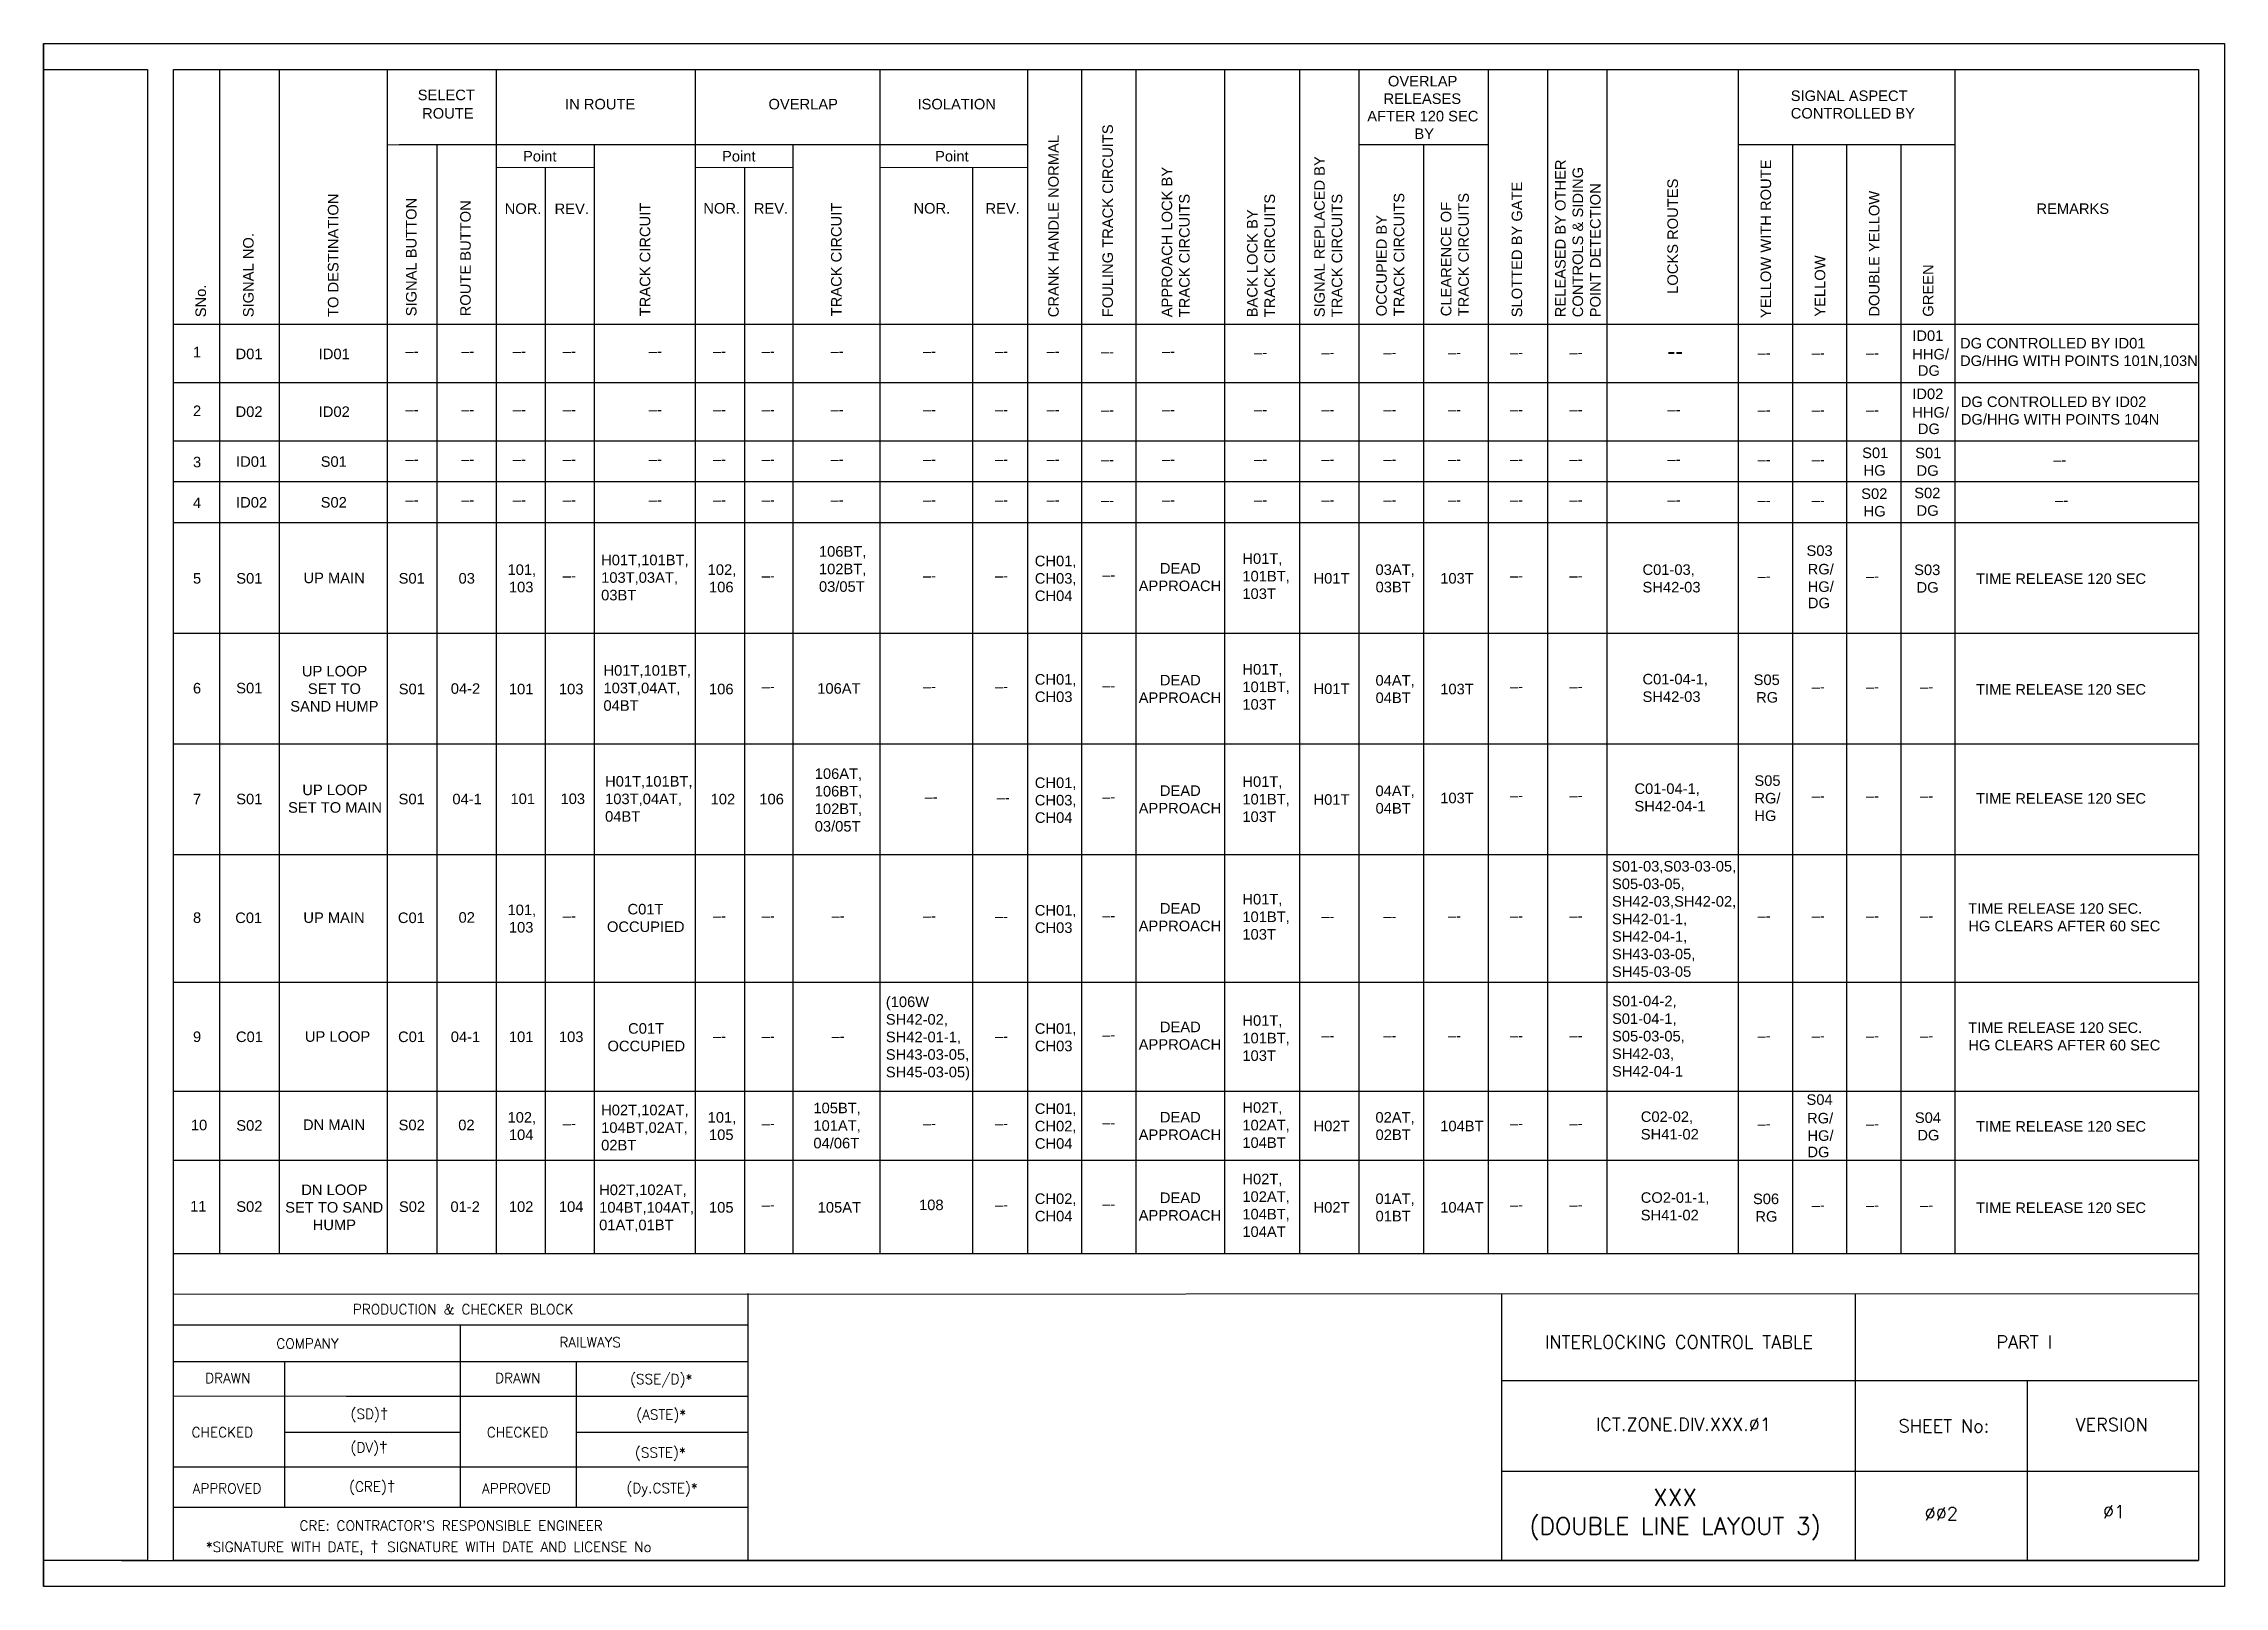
# Model space of a CAD drawing. Header units: inches. Extents: x -19 to 1640, y 39 to 741.
# Drawn here: x 318.9 to 738.9, y 38.8 to 335.7 of the extents above; entities that cross this region are included whole.
import ezdxf
from ezdxf.enums import TextEntityAlignment as Align

# ---------------------------------------------------------------- set-up
doc = ezdxf.new("R2010")
doc.units = ezdxf.units.IN
doc.header["$MEASUREMENT"] = 0
doc.layers.add('PDF_Geometry', color=7, linetype='Continuous')
doc.layers.add('PDF_Text', color=7, linetype='Continuous')
doc.styles.add('PDF Arial', font='arial.ttf')
doc.styles.add('ROMANS', font='romans.shx', dxfattribs={"height": 2})

msp = doc.modelspace()

# ---------------------------------------------------------------- texts
at = {"style": 'ROMANS'}
for s, p in [('PRODUCTION & CHECKER BLOCK', (399.66, 92.1)), ('COMPANY', (369.69, 85.49)), ('RAILWAYS', (424.11, 85.74)), ('DRAWN', (354.34, 78.86)), ('DRAWN', (410.19, 78.86)), ('(SSE/D)*', (437.81, 78.66)), ('(ASTE)*', (437.81, 71.83)), ('CHECKED', (353.29, 68.41)), ('CHECKED', (410.15, 68.41)), ('(SSTE)*', (437.64, 64.51)), ('(Dy.CSTE)*', (437.97, 57.68)), ('APPROVED', (354.19, 57.61)), ('APPROVED', (409.93, 57.61)), ("CRE: CONTRACTOR'S RESPONSIBLE ENGINEER", (397.34, 50.45))]:
    msp.add_text(s, height=1.92, dxfattribs=at).set_placement(p, align=Align.MIDDLE_CENTER)
at = {"lineweight": -2, "style": 'ROMANS'}
for s, p in [('INTERLOCKING CONTROL TABLE', (633.8, 85.78)), ('PART I', (700.3, 85.78)), ('ICT.ZONE.DIV.XXX.Ø1', (634.68, 69.94)), ('SHEET No:', (684.86, 69.64)), ('VERSION', (717.16, 69.86)), ('ØØ2 ', (685.2, 52.77)), ('Ø1', (717.63, 53.15))]:
    msp.add_text(s, height=2.5, dxfattribs=at).set_placement(p, align=Align.MIDDLE_CENTER)
at = {"char_height": 1.92, "attachment_point": 1, "style": 'ROMANS'}
for s, width, insert in [('(SD){\\fArial|b0|i0|c0|p34;\\H1.08333x;†}', 8.1172, (377.97, 73.07)), ('(DV){\\fArial|b0|i0|c0|p34;\\H1.08333x;†}', 8.1172, (377.97, 66.61)), ('(CRE){\\fArial|b0|i0|c0|p34;\\H1.08333x;†}', 8.1172, (377.68, 59.07)), ('\\pi-5.76,l9.6,t9.6;*SIGNATURE WITH DATE, {\\fArial|b0|i0|c0|p34;\\H1.08333x;†  }SIGNATURE WITH DATE AND LICENSE No', 104.6362, (346.27, 47.47))]:
    msp.add_mtext_dynamic_manual_height_columns(s, width=width, gutter_width=12.5, heights=[0], dxfattribs=dict(at, insert=insert))
at = {"insert": (633.09, 57.53), "char_height": 3.3, "width": 68.7221, "attachment_point": 2, "style": 'ROMANS'}
msp.add_mtext('XXX\\P(DOUBLE LINE LAYOUT 3)', dxfattribs=at)
at = {"layer": 'PDF_Text', "attachment_point": 7, "style": 'PDF Arial'}
for s, insert, char_height in [('OVERLAP', (577.77, 327.48), 2.027), ('SELECT', (390.91, 324.83), 2.027), ('IN ROUTE', (419.29, 323.06), 2.027), ('OVERLAP', (458.47, 323.06), 2.027), ('ISOLATION', (487.17, 323.06), 2.027), ('RELEASES', (576.92, 324.11), 2.027), ('SIGNAL ASPECT', (655.35, 324.67), 2.0273), ('ROUTE', (391.76, 321.29), 2.027), ('AFTER 120 SEC', (573.79, 320.75), 2.0273), ('BY', (582.87, 317.39), 2.027), ('CONTROLLED BY', (655.35, 321.3), 2.0273), ('Point', (411.19, 313.03), 2.027), ('Point', (449.52, 313.03), 2.027), ('Point', (490.56, 313.03), 2.027), ('NOR.', (407.66, 302.94), 2.027), ('REV.', (417.28, 302.94), 2.027), ('NOR.', (445.92, 303.01), 2.027), ('REV.', (455.65, 303.01), 2.027), ('NOR.', (486.39, 303.01), 2.027), ('REV.', (500.27, 303.01), 2.027), ('REMARKS', (702.67, 302.94), 2.027), ('1', (347.63, 275.35), 2.03), ('ID01', (678.75, 278.49), 2.027), ('DG CONTROLLED BY ID01\\PDG/HHG WITH POINTS 101N,103N', (687.95, 273.31), 2.0273), ('D01', (355.84, 274.97), 2.027), ('ID01', (371.85, 274.97), 2.027), ('–-', (388.56, 275.52), 2.027), ('–-', (399.31, 275.52), 2.027), ('–-', (409.22, 275.52), 2.027), ('–-', (418.86, 275.52), 2.027), ('–-', (435.41, 275.52), 2.027), ('–-', (447.77, 275.52), 2.027), ('–-', (457.16, 275.52), 2.027), ('–-', (470.42, 275.52), 2.027), ('–-', (488.22, 275.52), 2.027), ('–-', (502.11, 275.52), 2.027), ('–-', (512.04, 275.52), 2.027), ('–-', (522.48, 275.45), 2.027), ('–-', (534.25, 275.52), 2.027), ('–-', (552, 275.3), 2.027), ('–-', (564.95, 275.3), 2.027), ('–-', (576.9, 275.3), 2.027), ('–-', (589.34, 275.3), 2.027), ('–-', (601.29, 275.3), 2.027), ('–-', (612.73, 275.3), 2.027), ('–-', (648.95, 275.23), 2.027), ('–-', (659.39, 275.23), 2.027), ('–-', (669.82, 275.23), 2.027), ('HHG/', (678.75, 274.92), 2.027), ('DG', (679.83, 271.77), 2.027), ('ID02', (678.75, 267.28), 2.027), ('2', (347.63, 264.05), 2.03), ('D02', (355.84, 263.85), 2.027), ('ID02', (371.85, 263.85), 2.027), ('–-', (388.56, 264.3), 2.027), ('–-', (399.31, 264.3), 2.027), ('–-', (409.22, 264.3), 2.027), ('–-', (418.86, 264.3), 2.027), ('–-', (435.41, 264.3), 2.027), ('–-', (447.77, 264.3), 2.027), ('–-', (457.16, 264.3), 2.027), ('–-', (470.42, 264.3), 2.027), ('–-', (488.22, 264.3), 2.027), ('–-', (502.11, 264.3), 2.027), ('–-', (512.04, 264.3), 2.027), ('–-', (522.48, 264.23), 2.027), ('–-', (534.25, 264.3), 2.027), ('–-', (552, 264.3), 2.027), ('–-', (564.95, 264.3), 2.027), ('–-', (576.9, 264.3), 2.027), ('–-', (589.34, 264.3), 2.027), ('–-', (601.29, 264.3), 2.027), ('–-', (612.73, 264.3), 2.027), ('–-', (631.6, 264.3), 2.027), ('–-', (648.95, 264.23), 2.027), ('–-', (659.39, 264.23), 2.027), ('–-', (669.82, 264.23), 2.027), ('HHG/', (678.75, 263.71), 2.027), ('DG CONTROLLED BY ID02\\PDG/HHG WITH POINTS 104N', (688.1, 262.38), 2.0273), ('DG', (679.83, 260.55), 2.027), ('3', (347.63, 254.16), 2.03), ('ID01', (355.93, 254.25), 2.027), ('S01', (372.23, 254.25), 2.027), ('–-', (388.56, 254.76), 2.027), ('–-', (399.31, 254.76), 2.027), ('–-', (409.22, 254.76), 2.027), ('–-', (418.86, 254.76), 2.027), ('–-', (435.41, 254.76), 2.027), ('–-', (447.77, 254.76), 2.027), ('–-', (457.16, 254.76), 2.027), ('–-', (470.42, 254.76), 2.027), ('–-', (488.22, 254.76), 2.027), ('–-', (502.11, 254.76), 2.027), ('–-', (512.04, 254.76), 2.027), ('–-', (522.48, 254.69), 2.027), ('–-', (534.25, 254.76), 2.027), ('–-', (552, 254.76), 2.027), ('–-', (564.95, 254.76), 2.027), ('–-', (576.9, 254.76), 2.027), ('–-', (589.34, 254.76), 2.027), ('–-', (601.29, 254.76), 2.027), ('–-', (612.73, 254.76), 2.027), ('–-', (631.6, 254.76), 2.027), ('–-', (648.95, 254.69), 2.027), ('–-', (659.39, 254.69), 2.027), ('–-', (705.92, 254.63), 2.027), ('4', (347.63, 246.34), 2.03), ('ID02', (355.93, 246.4), 2.027), ('S02', (372.23, 246.4), 2.027), ('–-', (388.56, 246.9), 2.027), ('–-', (399.31, 246.9), 2.027), ('–-', (409.22, 246.9), 2.027), ('–-', (418.86, 246.9), 2.027), ('–-', (435.41, 246.9), 2.027), ('–-', (447.77, 246.9), 2.027), ('–-', (457.16, 246.9), 2.027), ('–-', (470.42, 246.9), 2.027), ('–-', (488.22, 246.9), 2.027), ('–-', (502.11, 246.9), 2.027), ('–-', (512.04, 246.9), 2.027), ('–-', (534.25, 246.9), 2.027), ('–-', (552, 246.9), 2.027), ('–-', (564.95, 246.9), 2.027), ('–-', (576.9, 246.9), 2.027), ('–-', (589.34, 246.9), 2.027), ('–-', (601.29, 246.9), 2.027), ('–-', (612.73, 246.9), 2.027), ('–-', (631.6, 246.9), 2.027), ('–-', (522.48, 246.83), 2.027), ('–-', (648.95, 246.83), 2.027), ('–-', (659.39, 246.83), 2.027), ('–-', (706.27, 246.84), 2.027), ('101,', (408.21, 233.09), 2.027), ('H01T,101BT,\\P103T,03AT,\\P03BT', (426.24, 228.54), 2.0273), ('102,', (446.76, 233.09), 2.027), ('106BT,\\P102BT,\\P03/05T', (468.19, 230.19), 2.027), ('CH01,', (509.76, 234.77), 2.027), ('H01T,\\P101BT,\\P103T', (549.74, 228.81), 2.027), ('03AT,', (575.38, 233.09), 2.027), ('C01-03, \\PSH42-03', (626.8, 230.07), 2.027), ('S03', (658.38, 237.1), 2.027), ('RG/', (658.61, 233.54), 2.027), ('5', (347.63, 231.77), 2.03), ('S01', (355.97, 231.77), 2.027), ('UP MAIN', (368.92, 231.85), 2.027), ('S01', (387.24, 231.77), 2.027), ('03', (398.78, 231.77), 2.027), ('103', (408.47, 230.09), 2.027), ('–-', (418.86, 232.32), 2.027), ('106', (447.02, 230.09), 2.027), ('–-', (457.16, 232.32), 2.027), ('–-', (488.22, 232.32), 2.027), ('–-', (502.11, 232.32), 2.027), ('CH03,', (509.76, 231.41), 2.027), ('–-', (522.75, 232.46), 2.027), ('H01T', (563.45, 231.77), 2.027), ('03BT', (575.39, 230.09), 2.027), ('103T', (587.84, 231.77), 2.027), ('–-', (601.29, 232.32), 2.027), ('–-', (612.73, 232.32), 2.027), ('–-', (648.95, 232.25), 2.027), ('HG/', (658.61, 230.17), 2.027), ('–-', (669.82, 232.25), 2.027), ('TIME RELEASE 120 SEC', (691.05, 231.7), 2.0273), ('CH04', (509.78, 228.41), 2.027), ('DG', (658.65, 227.02), 2.027), ('H01T,101BT,\\P103T,04AT,\\P04BT', (426.69, 207.28), 2.0273), ('CH01,', (509.76, 211.97), 2.027), ('H01T,\\P101BT,\\P103T', (549.74, 207.5), 2.027), ('04AT,', (575.38, 211.78), 2.027), ('C01-04-1, \\PSH42-03', (626.8, 208.99), 2.027), ('6', (347.63, 210.62), 2.03), ('S01', (355.96, 210.64), 2.027), ('S01', (387.26, 210.46), 2.027), ('04-2', (397.28, 210.55), 2.027), ('101', (408.47, 210.46), 2.027), ('103', (418.11, 210.46), 2.027), ('106', (447.02, 210.46), 2.027), ('–-', (457.16, 211.01), 2.027), ('106AT', (467.86, 210.57), 2.027), ('–-', (488.22, 211.01), 2.027), ('–-', (502.11, 211.01), 2.027), ('CH03', (509.78, 208.97), 2.027), ('–-', (522.75, 211.15), 2.027), ('H01T', (563.45, 210.51), 2.027), ('04BT', (575.39, 208.78), 2.027), ('103T', (587.84, 210.46), 2.027), ('–-', (601.29, 211.01), 2.027), ('–-', (612.73, 211.01), 2.027), ('–-', (659.39, 210.94), 2.027), ('–-', (669.82, 210.94), 2.027), ('–-', (680.26, 210.94), 2.027), ('TIME RELEASE 120 SEC', (691.05, 210.39), 2.0273), ('H01T,101BT,\\P103T,04AT,\\P04BT', (427, 185.93), 2.0273), ('106AT,\\P106BT,\\P102BT,\\P03/05T', (467.38, 184.03), 2.027), ('CH01,', (509.76, 192.07), 2.027), ('H01T,\\P101BT,\\P103T', (549.74, 185.88), 2.027), ('C01-04-1, \\PSH42-04-1', (625.25, 187.9), 2.027), ('S05\\PRG/\\PHG', (648.35, 186.07), 2.027), ('7', (347.63, 189.31), 2.03), ('S01', (355.96, 189.29), 2.027), ('S01', (387.23, 189.28), 2.027), ('04-1', (397.59, 189.28), 2.027), ('101', (408.78, 189.33), 2.027), ('103', (418.42, 189.33), 2.027), ('102', (447.33, 189.27), 2.027), ('106', (456.71, 189.27), 2.027), ('–-', (488.53, 189.74), 2.027), ('–-', (502.42, 189.6), 2.027), ('CH03,', (509.76, 188.71), 2.027), ('–-', (522.75, 189.76), 2.027), ('H01T', (563.45, 189.19), 2.027), ('04AT,', (575.38, 190.51), 2.027), ('04BT', (575.39, 187.5), 2.027), ('103T', (587.84, 189.48), 2.027), ('–-', (601.29, 190.02), 2.027), ('–-', (612.73, 190.02), 2.027), ('–-', (659.39, 189.95), 2.027), ('–-', (669.82, 189.95), 2.027), ('–-', (680.26, 189.95), 2.027), ('TIME RELEASE 120 SEC', (691.05, 189.4), 2.0273), ('CH04', (509.78, 185.71), 2.027), ('8', (347.63, 166.45), 2.03), ('C01', (355.77, 166.42), 2.027), ('UP MAIN', (368.89, 166.45), 2.027), ('C01', (387.1, 166.42), 2.027), ('02', (398.78, 166.49), 2.027), ('101,', (408.21, 167.59), 2.027), ('CH01,', (509.76, 167.52), 2.027), ('H01T,\\P101BT,\\P103T', (549.74, 163.24), 2.027), ('TIME RELEASE 120 SEC.', (689.52, 168.2), 2.0273), ('103', (408.47, 164.59), 2.027), ('–-', (418.86, 166.82), 2.027), ('–-', (447.77, 166.82), 2.027), ('–-', (457.16, 166.82), 2.027), ('–-', (470.61, 166.82), 2.027), ('–-', (488.22, 166.82), 2.027), ('–-', (502.11, 166.74), 2.027), ('CH03', (509.78, 164.52), 2.027), ('–-', (522.75, 166.89), 2.027), ('–-', (564.95, 166.74), 2.027), ('–-', (576.9, 166.74), 2.027), ('–-', (589.34, 166.82), 2.027), ('–-', (601.29, 166.82), 2.027), ('–-', (612.73, 166.82), 2.027), ('–-', (648.95, 166.82), 2.027), ('–-', (659.39, 166.82), 2.027), ('–-', (669.82, 166.82), 2.027), ('–-', (680.26, 166.82), 2.027), ('HG CLEARS AFTER 60 SEC', (689.55, 164.83), 2.0273), ('(106W\\PSH42-02,\\PSH42-01-1,\\PSH43-03-05,\\PSH45-03-05)', (481.07, 136.14), 2.0273), ('S01-04-2,\\PS01-04-1,\\PS05-03-05,\\PSH42-03,\\PSH42-04-1', (620.93, 136.87), 2.027), ('CH01,', (509.76, 144.75), 2.027), ('H01T,\\P101BT,\\P103T', (549.74, 139.88), 2.027), ('TIME RELEASE 120 SEC.', (689.52, 145.26), 2.0273), ('9', (347.63, 143.52), 2.03), ('C01', (355.91, 143.51), 2.027), ('UP LOOP', (369.19, 143.56), 2.027), ('C01', (387.13, 143.51), 2.027), ('04-1', (397.28, 143.51), 2.027), ('101', (408.47, 143.51), 2.027), ('103', (418.11, 143.51), 2.027), ('–-', (447.77, 143.65), 2.027), ('–-', (457.16, 143.65), 2.027), ('–-', (470.61, 143.65), 2.027), ('–-', (502.11, 143.65), 2.027), ('CH03', (509.78, 141.75), 2.027), ('–-', (522.75, 143.94), 2.027), ('–-', (564.95, 143.79), 2.027), ('–-', (576.9, 143.79), 2.027), ('–-', (589.34, 143.79), 2.027), ('–-', (601.29, 143.79), 2.027), ('–-', (612.73, 143.79), 2.027), ('–-', (648.95, 143.76), 2.027), ('–-', (659.39, 143.76), 2.027), ('–-', (669.82, 143.76), 2.027), ('–-', (680.26, 143.76), 2.027), ('HG CLEARS AFTER 60 SEC', (689.55, 141.9), 2.0273), ('H02T,102AT,\\P104BT,02AT,\\P02BT', (426.24, 122.65), 2.0273), ('105BT,\\P101AT,\\P04/06T', (467.12, 123.04), 2.027), ('CH01,', (509.76, 129.33), 2.027), ('H02T,\\P102AT,\\P104BT', (549.74, 123.13), 2.027), ('C02-02, \\PSH41-02', (626.47, 124.75), 2.027), ('S04', (658.38, 131.42), 2.027), ('10', (347.22, 126.52), 2.027), ('S02', (355.98, 126.44), 2.027), ('DN MAIN', (368.82, 126.61), 2.027), ('S02', (387.23, 126.53), 2.027), ('02', (398.72, 126.53), 2.027), ('102,', (408.21, 127.65), 2.027), ('104', (408.47, 124.65), 2.027), ('–-', (418.86, 126.88), 2.027), ('101,', (446.76, 127.65), 2.027), ('105', (447.02, 124.65), 2.027), ('–-', (457.16, 126.88), 2.027), ('–-', (488.22, 126.88), 2.027), ('–-', (502.11, 126.88), 2.027), ('CH02,', (509.76, 125.97), 2.027), ('–-', (522.75, 127.02), 2.027), ('H02T', (563.45, 126.33), 2.027), ('02AT,', (575.37, 127.65), 2.027), ('02BT', (575.39, 124.65), 2.027), ('104BT', (587.84, 126.33), 2.027), ('–-', (601.29, 126.88), 2.027), ('–-', (612.73, 126.88), 2.027), ('–-', (648.95, 126.81), 2.027), ('RG/', (658.49, 127.85), 2.027), ('HG/', (658.56, 124.49), 2.027), ('–-', (669.82, 126.81), 2.027), ('S04', (679.25, 127.94), 2.027), ('DG', (679.73, 124.58), 2.027), ('TIME RELEASE 120 SEC', (691.05, 126.26), 2.0273), ('CH04', (509.78, 122.97), 2.027), ('DG', (658.56, 121.33), 2.027), ('H02T,\\P102AT,\\P104BT,\\P104AT', (549.74, 105.99), 2.027), ('H02T,102AT,\\P104BT,104AT,\\P01AT,01BT', (425.86, 106.94), 2.0273), ('CH02,', (509.76, 111.99), 2.027), ('01AT,', (575.37, 111.99), 2.027), ('CO2-01-1, \\PSH41-02', (626.46, 109.18), 2.027), ('11', (347.09, 110.91), 2.027), ('S02', (387.3, 110.81), 2.027), ('01-2', (397.22, 110.8), 2.027), ('102', (408.47, 110.81), 2.027), ('104', (418.11, 110.81), 2.027), ('105', (447.02, 110.67), 2.027), ('–-', (457.16, 111.22), 2.027), ('105AT', (467.95, 110.67), 2.027), ('–-', (502.11, 111.22), 2.027), ('CH04', (509.78, 108.99), 2.027), ('–-', (522.75, 111.36), 2.027), ('H02T', (563.45, 110.67), 2.027), ('01BT', (575.39, 108.99), 2.027), ('104AT', (587.84, 110.67), 2.027), ('–-', (601.29, 111.22), 2.027), ('–-', (612.73, 111.22), 2.027), ('–-', (659.39, 111.15), 2.027), ('–-', (669.82, 111.15), 2.027), ('–-', (680.26, 111.15), 2.027), ('TIME RELEASE 120 SEC', (691.05, 110.6), 2.0273)]:
    msp.add_mtext(s, dxfattribs=dict(at, insert=insert, char_height=char_height))
at = {"layer": 'PDF_Text', "attachment_point": 7, "rotation": 90, "style": 'PDF Arial'}
for s, insert, char_height in [('FOULING TRACK CIRCUITS', (524.84, 283.07), 2.0273), ('CRANK HANDLE NORMAL', (514.4, 283.07), 2.0273), ('APPROACH LOCK BY', (536.25, 283.07), 2.0273), ('SIGNAL REPLACED BY', (565.63, 283.07), 2.0273), ('RELEASED BY OTHER', (612.02, 283.07), 2.0273), ('CONTROLS & SIDING', (615.38, 283.07), 2.0273), ('YELLOW WITH ROUTE', (651.59, 282.91), 2.0273), ('TO DESTINATION', (375.67, 283.13), 2.0273), ('TRACK CIRCUITS', (539.61, 283.07), 2.0273), ('TRACK CIRCUITS', (556.04, 283.07), 2.0273), ('TRACK CIRCUITS', (568.99, 283.07), 2.0273), ('TRACK CIRCUITS', (580.94, 283.25), 2.0273), ('TRACK CIRCUITS', (593.38, 283.25), 2.0273), ('SLOTTED BY GATE', (603.65, 283.07), 2.0273), ('POINT DETECTION', (618.75, 283.07), 2.0273), ('LOCKS ROUTES', (633.65, 287.57), 2.0273), ('DOUBLE YELLOW', (672.46, 283.18), 2.0273), ('SIGNAL BUTTON', (390.71, 283.25), 2.0273), ('ROUTE BUTTON', (401.15, 283.25), 2.0273), ('TRACK CIRCUIT', (435.73, 283.25), 2.0273), ('TRACK CIRCUIT', (472.57, 283.25), 2.0273), ('BACK LOCK BY', (552.68, 283.07), 2.0273), ('OCCUPIED BY', (577.57, 283.25), 2.0273), ('CLEARENCE OF', (590.02, 283.25), 2.0273), ('SIGNAL NO.', (359.34, 283.07), 2.027), ('YELLOW', (662.03, 283.18), 2.027), ('GREEN', (682.85, 283.18), 2.027), ('SNo.', (350.17, 283.07), 2.027)]:
    msp.add_mtext(s, dxfattribs=dict(at, insert=insert, char_height=char_height))
at = {"layer": 'PDF_Text', "attachment_point": 7, "style": 'PDF Arial'}
for s, insert, char_height, width in [('--', (631.6, 274.94), 3.24, 2.5348), ('\\pi0.24048;S01\\P\\pi0.51429;HG', (668.86, 252.55), 2.0273, 4.873), ('\\pi0.06153;S01\\P\\pi0.3312;DG', (679.25, 252.52), 2.0273, 4.5151), ('\\pi0.05517;S02\\P\\pi0.51429;HG', (668.86, 244.69), 2.0273, 4.873), ('\\pi-0.12378;S02\\P\\pi0.3312;DG', (679.25, 244.82), 2.0273, 4.5151), ('\\pi4.20554;DEAD\\P\\pi0.12184;APPROACH', (529.65, 230.32), 2.0273, 15.9105), ('\\pi-0.13415;S03\\P\\pi0.3312;DG', (679.25, 230.03), 2.0273, 4.5151), ('\\pi4.91758;UP LOOP\\P\\pi6.05364;SET TO \\P\\pi2.6683;SAND HUMP', (363.7, 207.14), 2.0273, 22.0807), ('\\pi4.20554;DEAD\\P\\pi0.12184;APPROACH', (529.65, 208.79), 2.0273, 15.9105), ('\\pi0.25492;S05\\P\\pi0.72994;RG', (647.95, 208.86), 2.0273, 5.3085), ('\\pi2.97126;UP LOOP \\P\\pi0.22621;SET TO MAIN', (365.72, 187.66), 2.0273, 18.1881), ('\\pi4.20554;DEAD\\P\\pi0.12184;APPROACH', (529.65, 187.51), 2.0273, 15.9105), ('S01-03,S03-03-05,\\PS05-03-05,\\PSH42-03,SH42-02,\\PSH42-01-1,\\PSH42-04-1,\\PSH43-03-05,\\PSH45-03-05', (620.92, 156.06), 2.0273, 22.3617), ('\\pi4.2418;C01T\\P\\pi0.27496;OCCUPIED', (427.08, 164.7), 2.0273, 15.2114), ('\\pi4.20554;DEAD\\P\\pi0.12184;APPROACH', (529.65, 164.85), 2.0273, 15.9105), ('\\pi4.2418;C01T\\P\\pi0.27496;OCCUPIED', (427.19, 141.74), 2.0273, 15.2114), ('\\pi4.20554;DEAD\\P\\pi0.12184;APPROACH', (529.65, 142.03), 2.0273, 15.9105), ('\\pi4.20554;DEAD\\P\\pi0.12184;APPROACH', (529.65, 124.65), 2.0273, 15.9105), ('\\pi4.83738;DN LOOP\\P\\pi1.73761;SET TO SAND \\P\\pi7.04586;HUMP', (363.65, 107.3), 2.0273, 22.0807), ('\\pi4.20554;DEAD\\P\\pi0.12184;APPROACH', (529.65, 109.14), 2.0273, 15.9105), ('\\pi0.1196;S06\\P\\pi0.58633;RG', (647.95, 108.93), 2.0273, 5.0213), ('S02', (355.97, 110.83), 2.027, 10.6172), ('108', (487.47, 111.15), 2.027, 0.0858)]:
    msp.add_mtext(s, dxfattribs=dict(at, insert=insert, char_height=char_height, width=width))

# ---------------------------------------------------------------- blocks, each defined once
blk = doc.blocks.new('A$C1B685902')
at = {"color": 7}
blk.add_line((0, 297), (0, 0), dxfattribs=at)
for points in [[(0, 297), (420, 297), (420, 0), (0, 0)], [(25, 292), (415, 292), (415, 5), (25, 5)]]:
    blk.add_lwpolyline(points, close=True, dxfattribs=at)
blk.add_lwpolyline([(0, 292), (20, 292), (20, 5), (0, 5)], dxfattribs=at)

# ---------------------------------------------------------------- linework, layer by layer
for p, q in [((352.77, 330.75), (352.77, 102.78)), ((364.21, 330.75), (364.21, 102.78)), ((385.01, 330.75), (385.01, 102.78)), ((406.01, 330.75), (406.01, 102.78)), ((444.34, 330.75), (444.34, 102.78)), ((479.92, 330.75), (479.92, 102.78)), ((508.33, 330.75), (508.33, 102.78)), ((518.77, 330.75), (518.77, 102.78)), ((529.2, 330.75), (529.2, 102.78)), ((546.27, 330.75), (546.27, 102.78)), ((560.73, 330.75), (560.73, 102.78)), ((572.18, 330.75), (572.18, 102.78)), ((597.07, 330.75), (597.07, 102.78)), ((608.51, 330.75), (608.51, 102.78)), ((619.95, 330.75), (619.95, 102.78)), ((645.24, 330.68), (645.24, 102.78)), ((686.98, 330.68), (686.98, 102.78)), ((508.33, 316.24), (387.36, 316.24)), ((394.57, 316.31), (394.57, 102.78)), ((424.87, 316.24), (424.87, 102.78)), ((463.19, 316.31), (463.19, 102.78)), ((597.07, 316.24), (572.18, 316.24)), ((584.62, 316.31), (584.62, 102.78)), ((686.98, 316.24), (645.24, 316.24)), ((655.68, 316.16), (655.68, 102.78)), ((666.11, 316.16), (666.11, 102.78)), ((676.54, 316.16), (676.54, 102.78)), ((415.44, 311.95), (415.44, 102.78)), ((453.84, 311.88), (453.84, 102.78)), ((497.76, 311.88), (497.76, 102.78)), ((733.86, 281.67), (343.86, 281.67)), ((733.86, 270.45), (343.86, 270.45)), ((733.86, 259.23), (343.86, 259.23)), ((733.86, 251.37), (343.86, 251.37)), ((733.86, 243.51), (343.86, 243.51)), ((733.86, 222.2), (343.86, 222.2)), ((733.86, 200.9), (343.86, 200.9)), ((733.86, 179.59), (343.86, 179.59)), ((733.86, 154.98), (343.86, 154.98)), ((733.86, 134.04), (343.86, 134.04)), ((733.86, 120.73), (343.86, 120.73)), ((733.86, 102.78), (343.86, 102.78)), ((343.88, 95.02), (733.86, 95.1)), ((454.48, 95.1), (454.48, 43.75)), ((377.12, 89.04), (343.87, 89.04)), ((454.48, 89.04), (377.12, 89.04)), ((399.08, 89.04), (399.08, 53.95)), ((377.12, 82), (343.87, 82)), ((365.32, 53.95), (365.32, 82)), ((454.48, 81.99), (377.12, 82)), ((421.52, 53.95), (421.52, 82)), ((700.91, 78.38), (700.91, 43.75)), ((377.12, 75.33), (343.87, 75.34)), ((454.48, 75.33), (377.12, 75.33)), ((399.08, 68.36), (365.32, 68.36)), ((385.78, 68.21), (385.78, 68.21)), ((454.48, 68.35), (421.52, 68.35)), ((377.12, 61.69), (343.87, 61.69)), ((454.48, 61.68), (377.12, 61.69)), ((377.12, 53.95), (343.87, 53.95)), ((454.48, 53.94), (377.12, 53.95))]:
    msp.add_line(p, q)
at = {"lineweight": -2}
for p, q in [((599.72, 43.75), (599.72, 95.1)), ((599.72, 78.38), (733.68, 78.38)), ((599.72, 60.92), (733.86, 60.92))]:
    msp.add_line(p, q, dxfattribs=at)
at = {"linetype": 'Continuous', "lineweight": -2}
for p, q in [((667.8, 43.75), (667.8, 95.09)), ((333.86, 43.75), (615.86, 43.75)), ((333.86, 43.75), (733.86, 43.75))]:
    msp.add_line(p, q, dxfattribs=at)
at = {"layer": 'PDF_Geometry', "lineweight": 15}
for points in [[(364.21, 102.78), (364.21, 330.82)], [(385.01, 102.78), (385.01, 330.82)], [(597.07, 316.31), (597.07, 330.75)], [(608.51, 316.31), (608.51, 330.75)], [(619.95, 316.31), (619.95, 330.75)], [(645.24, 316.24), (645.24, 330.68)], [(385.22, 316.24), (406.08, 316.24)], [(572.25, 316.24), (597.14, 316.24)], [(597.07, 311.96), (597.07, 316.31)], [(608.51, 311.96), (608.51, 316.31)], [(619.95, 311.96), (619.95, 316.31)], [(645.24, 311.88), (645.24, 316.24)], [(655.68, 311.88), (655.68, 316.24)], [(666.11, 311.88), (666.11, 316.24)], [(676.54, 311.88), (676.54, 316.24)], [(406.08, 311.88), (424.94, 311.88)], [(415.44, 281.74), (415.44, 311.95)], [(444.41, 311.88), (463.26, 311.88)], [(479.92, 311.88), (508.33, 311.88)], [(597.07, 281.74), (597.07, 311.95)], [(608.51, 281.74), (608.51, 311.95)], [(619.95, 281.74), (619.95, 311.95)], [(645.24, 281.67), (645.24, 311.88)], [(655.68, 281.67), (655.68, 311.88)], [(666.11, 281.67), (666.11, 311.88)], [(676.54, 281.67), (676.54, 311.88)], [(508.33, 102.78), (508.33, 281.67)], [(518.77, 102.78), (518.77, 281.67)], [(597.07, 270.52), (597.07, 281.59)], [(608.51, 270.52), (608.51, 281.59)], [(619.95, 270.52), (619.95, 281.59)], [(645.24, 270.45), (645.24, 281.52)], [(597.07, 259.3), (597.07, 270.38)], [(608.51, 259.3), (608.51, 270.38)], [(619.95, 259.3), (619.95, 270.38)], [(645.24, 259.23), (645.24, 270.3)], [(597.07, 251.44), (597.07, 259.16)], [(608.51, 251.44), (608.51, 259.16)], [(619.95, 251.44), (619.95, 259.16)], [(645.24, 251.37), (645.24, 259.08)], [(597.07, 243.58), (597.07, 251.3)], [(608.51, 243.58), (608.51, 251.3)], [(619.95, 243.58), (619.95, 251.3)], [(645.24, 243.51), (645.24, 251.23)], [(394.57, 222.28), (394.57, 243.44)], [(406.01, 222.28), (406.01, 243.44)], [(415.44, 222.28), (415.44, 243.44)], [(424.87, 222.28), (424.87, 243.44)], [(444.34, 222.28), (444.34, 243.44)], [(497.76, 222.28), (497.76, 243.44)], [(546.27, 222.28), (546.27, 243.44)], [(560.73, 222.28), (560.73, 243.44)], [(572.18, 222.28), (572.18, 243.44)], [(584.62, 222.28), (584.62, 243.44)], [(597.07, 222.28), (597.07, 243.44)], [(608.51, 222.28), (608.51, 243.44)], [(619.95, 222.28), (619.95, 243.44)], [(645.24, 222.2), (645.24, 243.37)], [(415.44, 200.97), (415.44, 222.13)], [(424.87, 200.97), (424.87, 222.13)], [(444.34, 200.97), (444.34, 222.13)], [(497.76, 200.97), (497.76, 222.13)], [(546.27, 200.97), (546.27, 222.13)], [(560.73, 200.97), (560.73, 222.13)], [(572.18, 200.97), (572.18, 222.13)], [(584.62, 200.97), (584.62, 222.13)], [(597.07, 200.97), (597.07, 222.13)], [(608.51, 200.97), (608.51, 222.13)], [(619.95, 200.97), (619.95, 222.13)], [(645.24, 200.89), (645.24, 222.06)], [(415.44, 179.66), (415.44, 200.82)], [(424.87, 179.66), (424.87, 200.82)], [(444.34, 179.66), (444.34, 200.82)], [(463.19, 179.66), (463.19, 200.82)], [(497.76, 179.66), (497.76, 200.82)], [(546.27, 179.66), (546.27, 200.82)], [(560.73, 179.66), (560.73, 200.82)], [(572.18, 179.66), (572.18, 200.82)], [(584.62, 179.66), (584.62, 200.82)], [(597.07, 179.66), (597.07, 200.82)], [(608.51, 179.66), (608.51, 200.82)], [(619.95, 179.66), (619.95, 200.82)], [(645.24, 179.59), (645.24, 200.75)], [(676.54, 179.59), (676.54, 200.75)], [(415.44, 161.71), (415.44, 179.52)], [(424.87, 161.71), (424.87, 179.52)], [(444.34, 161.71), (444.34, 179.52)], [(463.19, 161.71), (463.19, 179.52)], [(497.76, 161.71), (497.76, 179.52)], [(546.27, 161.71), (546.27, 179.52)], [(572.18, 161.71), (572.18, 179.52)], [(584.62, 161.71), (584.62, 179.52)], [(597.07, 161.71), (597.07, 179.52)], [(608.51, 161.71), (608.51, 179.52)], [(619.95, 161.71), (619.95, 179.52)], [(645.24, 161.64), (645.24, 179.44)], [(415.44, 147.13), (415.44, 161.57)], [(424.87, 147.13), (424.87, 161.57)], [(444.34, 147.13), (444.34, 161.57)], [(463.19, 147.13), (463.19, 161.57)], [(497.76, 147.13), (497.76, 161.57)], [(546.27, 147.13), (546.27, 161.57)], [(560.73, 147.13), (560.73, 161.57)], [(572.18, 147.13), (572.18, 161.57)], [(584.62, 147.13), (584.62, 161.57)], [(597.07, 147.13), (597.07, 161.57)], [(608.51, 147.13), (608.51, 161.57)], [(619.95, 147.13), (619.95, 161.57)], [(645.24, 147.06), (645.24, 161.5)], [(415.44, 120.8), (415.44, 141.97)], [(444.34, 120.8), (444.34, 141.97)], [(463.19, 120.8), (463.19, 141.97)], [(497.76, 120.8), (497.76, 141.97)], [(546.27, 120.8), (546.27, 141.97)], [(560.73, 120.8), (560.73, 141.97)], [(572.18, 120.8), (572.18, 141.97)], [(584.62, 120.8), (584.62, 141.97)], [(597.07, 120.8), (597.07, 141.97)], [(608.51, 120.8), (608.51, 141.97)], [(619.95, 120.8), (619.95, 141.97)], [(645.24, 120.73), (645.24, 141.9)], [(415.44, 102.86), (415.44, 120.66)], [(424.87, 102.86), (424.87, 120.66)], [(444.34, 102.86), (444.34, 120.66)], [(463.19, 102.86), (463.19, 120.66)], [(497.76, 102.86), (497.76, 120.66)], [(529.2, 102.86), (529.2, 120.66)], [(546.27, 102.86), (546.27, 120.66)], [(560.73, 102.86), (560.73, 120.66)], [(572.18, 102.86), (572.18, 120.66)], [(584.62, 102.86), (584.62, 120.66)], [(597.07, 102.86), (597.07, 120.66)], [(608.51, 102.86), (608.51, 120.66)], [(619.95, 102.86), (619.95, 120.66)], [(645.24, 102.78), (645.24, 120.59)]]:
    msp.add_lwpolyline(points, dxfattribs=at)

# ---------------------------------------------------------------- block references
msp.add_blockref('A$C1B685902', (318.86, 38.75))

msp.set_redraw_order([(e.dxf.handle, doc.entitydb.next_handle()) for e in msp.query("TEXT MTEXT ATTDEF DIMENSION ARC_DIMENSION")])  # texts and dimensions are drawn at this point

doc.saveas('drawing.dxf')
